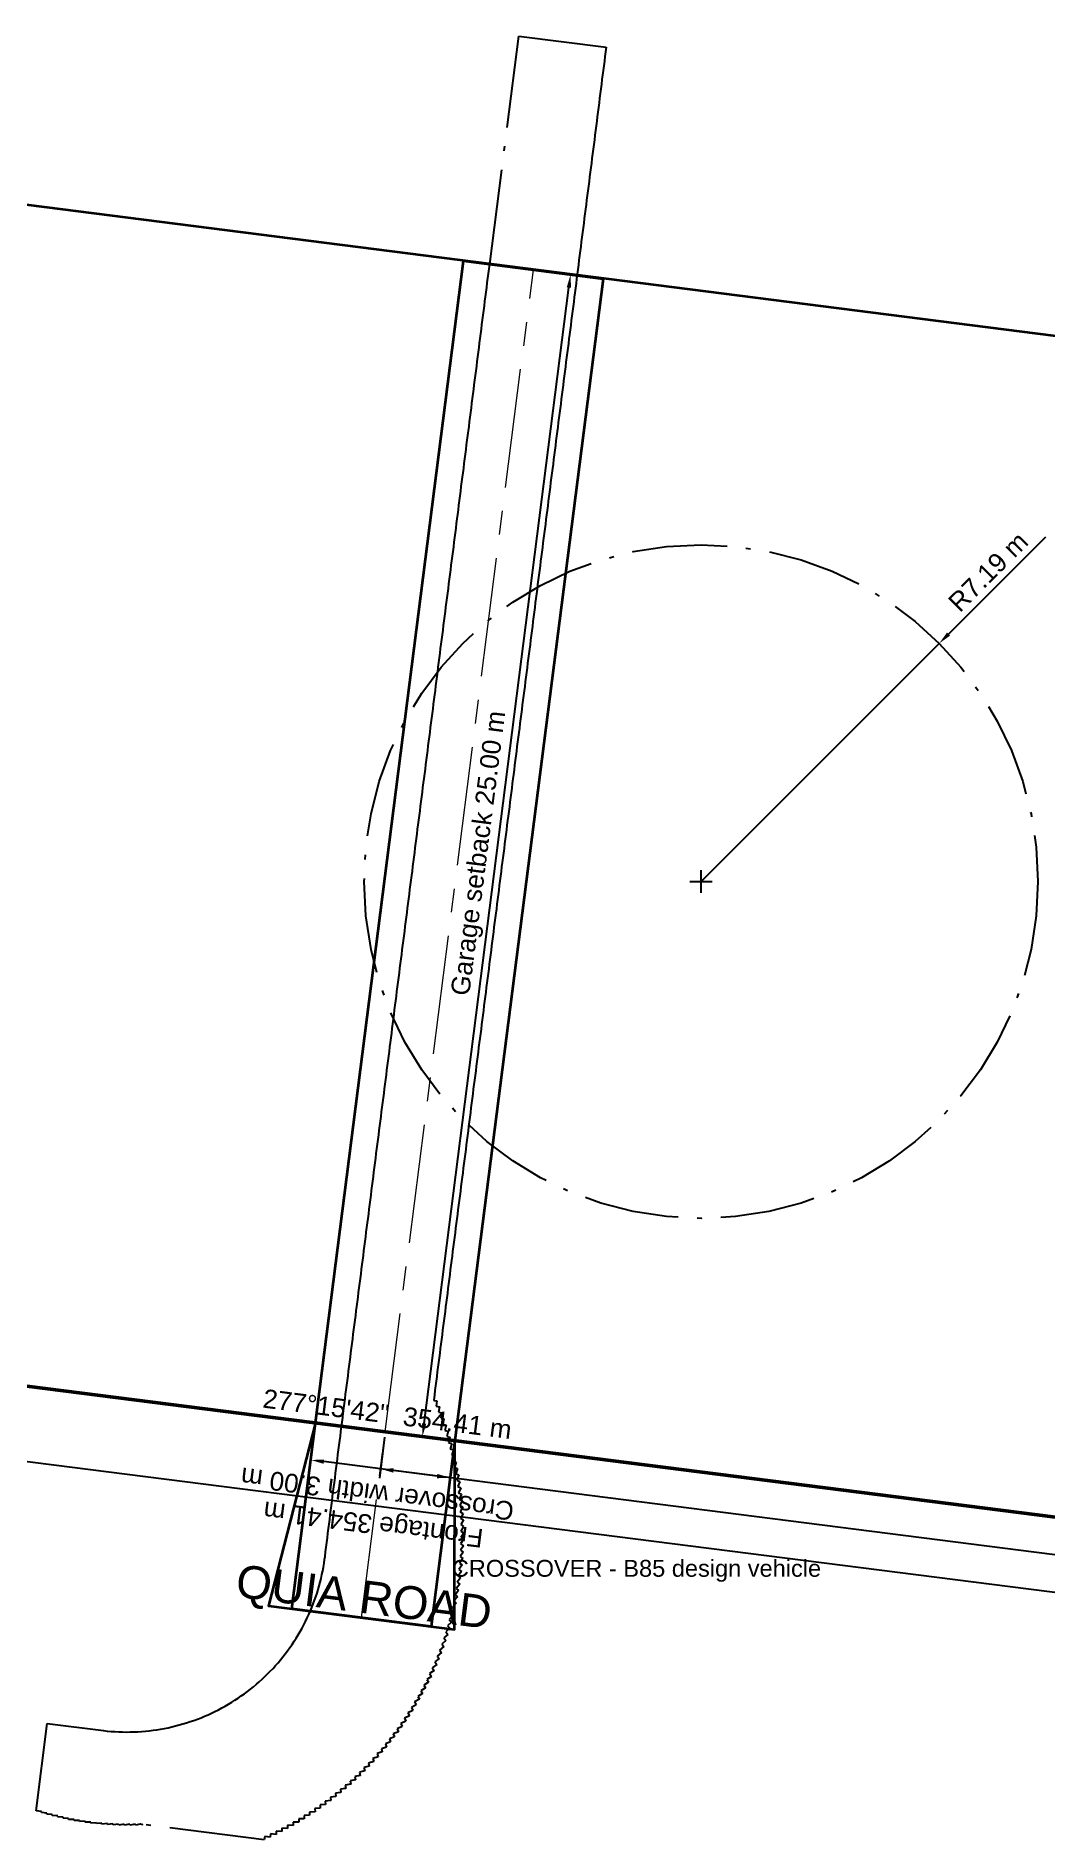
# Model space of a CAD drawing. Header units: metres. Extents: x 227626 to 228185, y 6571810 to 6573120.
# Drawn here: x 227842.04 to 227863.59, y 6571828.36 to 6571866.86 of the extents above; entities that cross this region are included whole.
import ezdxf
from ezdxf.enums import TextEntityAlignment as Align

# ---------------------------------------------------------------- set-up
doc = ezdxf.new("R2010")
doc.units = ezdxf.units.M
doc.header["$LTSCALE"] = 0.8
doc.linetypes.add('CENTER', pattern=[5.08, 3.175, -0.635, 0.635, -0.635])
doc.linetypes.add('DASHDOT', pattern=[3.556, 2.54, -0.508, 0, -0.508])
for name, color, linetype, lineweight in [('C-ANNO-BRNG', 7, 'CONTINUOUS', 18), ('C-ANNO-DIMS', 4, 'CONTINUOUS', 18), ('C-ANNO-NOTE', 7, 'CONTINUOUS', 18), ('C-ANNO-ROAD', 7, 'CONTINUOUS', 25), ('C-DRIV-CNTR', 6, 'CENTER', 18), ('C-DRIV-TURN', 30, 'DASHDOT', 25), ('C-DRIV-XOVR', 7, 'CONTINUOUS', 35), ('C-PROP-BDY', 3, 'CONTINUOUS', 50), ('C-ZONE-ENVL', 1, 'CONTINUOUS', 35)]:
    doc.layers.add(name, color=color, linetype=linetype, lineweight=lineweight)
doc.styles.add('JCE', font='arial.ttf')
doc.dimstyles.new('JCE', dxfattribs={"dimtxt": 0.4, "dimasz": 0.28, "dimexe": 0.2, "dimexo": 0.12, "dimgap": 0.14, "dimtad": 1, "dimzin": 0, "dimtxsty": 'JCE', "dimcen": 0, "dimclrd": 256, "dimclre": 256, "dimclrt": 256, "dimazin": 3, "dimtfac": 1, "dimtmove": 0, "dimatfit": 3, "dimlwd": -1, "dimlwe": -1})

msp = doc.modelspace()

# ---------------------------------------------------------------- texts
at = {"layer": 'C-ANNO-BRNG', "style": 'JCE'}
msp.add_text('277°15\'42"  354.41 m', height=0.4, rotation=-7.262, dxfattribs=at).set_placement((227849.533, 6571837.449), align=Align.MIDDLE_CENTER)
at = {"layer": 'C-ANNO-NOTE', "style": 'JCE'}
msp.add_text('CROSSOVER - B85 design vehicle', height=0.36, dxfattribs=at).set_placement((227854.849, 6571834.155), align=Align.MIDDLE_CENTER)
at = {"layer": 'C-ANNO-ROAD', "style": 'JCE'}
msp.add_text('QUIA ROAD', height=0.7, rotation=-7.262, dxfattribs=at).set_placement((227849.036, 6571833.55), align=Align.MIDDLE_CENTER)

# ---------------------------------------------------------------- dimensions: what is measured, and where the dimension line sits
at = {"layer": 'C-ANNO-DIMS'}
for base, p1, p2, angle, text in [((227850.282, 6571836.97), (227849.488, 6571837.071), (227852.648, 6571861.871), 82.7384, 'Garage setback 25.00 m'), ((228025.065, 6571813.086), (228025.267, 6571814.673), (227673.703, 6571859.47), 172.7384, 'Frontage 354.41 m'), ((227850.875, 6571836.088), (227850.976, 6571836.882), (227848, 6571837.261), 172.7384, 'Crossover width 3.00 m'), ((228025.166, 6571813.88), (228025.267, 6571814.673), (227849.488, 6571837.071), 172.7384, 'Offset from boundary corner 177.20 m')]:
    msp.add_linear_dim(base=base, p1=p1, p2=p2, angle=angle, text=text, dimstyle='JCE', dxfattribs=at).render()
msp.add_radius_dim(center=(227856.227, 6571848.814), mpoint=(227861.31, 6571853.897), text='R7.19 m', dimstyle='JCE', dxfattribs=at).render()

# ---------------------------------------------------------------- linework, layer by layer
at = {"layer": 'C-DRIV-CNTR'}
msp.add_lwpolyline([(227848.983, 6571833.103), (227849.488, 6571837.071), (227852.648, 6571861.871)], dxfattribs=at)
at = {"layer": 'C-DRIV-TURN'}
for p, q in [((227856.227, 6571848.574), (227856.227, 6571849.054)), ((227855.987, 6571848.814), (227856.467, 6571848.814))]:
    msp.add_line(p, q, dxfattribs=at)
msp.add_lwpolyline([(227843.881, 6571830.662), (227843.963, 6571830.661), (227844.045, 6571830.662), (227844.126, 6571830.664), (227844.208, 6571830.668), (227844.289, 6571830.673), (227844.37, 6571830.68), (227844.452, 6571830.688), (227844.533, 6571830.698), (227844.613, 6571830.71), (227844.694, 6571830.723), (227844.774, 6571830.737), (227844.854, 6571830.753), (227844.934, 6571830.771), (227845.013, 6571830.79), (227845.092, 6571830.811), (227845.171, 6571830.833), (227845.249, 6571830.857), (227845.326, 6571830.882), (227845.404, 6571830.909), (227845.48, 6571830.937), (227845.556, 6571830.966), (227845.632, 6571830.998), (227845.706, 6571831.03), (227845.781, 6571831.064), (227845.854, 6571831.099), (227845.927, 6571831.136), (227845.999, 6571831.174), (227846.071, 6571831.214), (227846.141, 6571831.255), (227846.211, 6571831.297), (227846.28, 6571831.34), (227846.348, 6571831.385), (227846.416, 6571831.431), (227846.482, 6571831.479), (227846.548, 6571831.527), (227846.612, 6571831.577), (227846.676, 6571831.629), (227846.738, 6571831.681), (227846.8, 6571831.735), (227846.86, 6571831.789), (227846.92, 6571831.845), (227846.978, 6571831.902), (227847.035, 6571831.96), (227847.092, 6571832.02), (227847.147, 6571832.08), (227847.2, 6571832.141), (227847.253, 6571832.204), (227847.305, 6571832.267), (227847.355, 6571832.331), (227847.404, 6571832.396), (227847.451, 6571832.463), (227847.498, 6571832.53), (227847.543, 6571832.598), (227847.587, 6571832.666), (227847.63, 6571832.736), (227847.671, 6571832.807), (227847.711, 6571832.878), (227847.749, 6571832.95), (227847.786, 6571833.023), (227847.822, 6571833.096), (227847.856, 6571833.17), (227847.889, 6571833.245), (227847.92, 6571833.32), (227847.95, 6571833.396), (227847.979, 6571833.472), (227848.006, 6571833.549), (227848.031, 6571833.627), (227848.055, 6571833.705), (227848.078, 6571833.783), (227848.099, 6571833.862), (227848.118, 6571833.941), (227848.136, 6571834.021), (227848.153, 6571834.101), (227848.168, 6571834.181), (227848.181, 6571834.262), (227848.193, 6571834.342), (227848.202, 6571834.409), (227848.202, 6571834.409), (227848.214, 6571834.507), (227848.214, 6571834.507), (227848.227, 6571834.606), (227848.227, 6571834.606), (227848.239, 6571834.705), (227848.239, 6571834.705), (227848.252, 6571834.804), (227848.252, 6571834.804), (227848.265, 6571834.903), (227848.265, 6571834.903), (227848.277, 6571835.002), (227848.277, 6571835.002), (227848.29, 6571835.101), (227848.29, 6571835.101), (227848.302, 6571835.199), (227848.302, 6571835.199), (227848.315, 6571835.298), (227848.315, 6571835.298), (227848.327, 6571835.397), (227848.327, 6571835.397), (227848.34, 6571835.496), (227848.34, 6571835.496), (227848.353, 6571835.595), (227848.353, 6571835.595), (227848.365, 6571835.694), (227848.365, 6571835.694), (227848.378, 6571835.793), (227848.378, 6571835.793), (227848.39, 6571835.891), (227848.39, 6571835.891), (227848.403, 6571835.99), (227848.403, 6571835.99), (227848.416, 6571836.089), (227848.416, 6571836.089), (227848.428, 6571836.188), (227848.428, 6571836.188), (227848.441, 6571836.287), (227848.441, 6571836.287), (227848.453, 6571836.386), (227848.453, 6571836.386), (227848.466, 6571836.485), (227848.466, 6571836.485), (227848.479, 6571836.583), (227848.479, 6571836.583), (227848.491, 6571836.682), (227848.491, 6571836.682), (227848.504, 6571836.781), (227848.504, 6571836.781), (227848.516, 6571836.88), (227848.516, 6571836.88), (227848.529, 6571836.979), (227848.529, 6571836.979), (227848.542, 6571837.078), (227848.542, 6571837.078), (227848.554, 6571837.177), (227848.554, 6571837.177), (227848.567, 6571837.275), (227848.567, 6571837.275), (227848.579, 6571837.374), (227848.579, 6571837.374), (227848.592, 6571837.473), (227848.592, 6571837.473), (227848.605, 6571837.572), (227848.605, 6571837.572), (227848.617, 6571837.671), (227848.617, 6571837.671), (227848.63, 6571837.77), (227848.63, 6571837.77), (227848.642, 6571837.869), (227848.642, 6571837.869), (227848.655, 6571837.967), (227848.655, 6571837.967), (227848.668, 6571838.066), (227848.668, 6571838.066), (227848.68, 6571838.165), (227848.68, 6571838.165), (227848.693, 6571838.264), (227848.693, 6571838.264), (227848.705, 6571838.363), (227848.705, 6571838.363), (227848.718, 6571838.462), (227848.718, 6571838.462), (227848.731, 6571838.561), (227848.731, 6571838.561), (227848.743, 6571838.659), (227848.743, 6571838.659), (227848.756, 6571838.758), (227848.756, 6571838.758), (227848.768, 6571838.857), (227848.768, 6571838.857), (227848.781, 6571838.956), (227848.781, 6571838.956), (227848.794, 6571839.055), (227848.794, 6571839.055), (227848.806, 6571839.154), (227848.806, 6571839.154), (227848.819, 6571839.253), (227848.819, 6571839.253), (227848.831, 6571839.351), (227848.831, 6571839.351), (227848.844, 6571839.45), (227848.844, 6571839.45), (227848.857, 6571839.549), (227848.857, 6571839.549), (227848.869, 6571839.648), (227848.869, 6571839.648), (227848.882, 6571839.747), (227848.882, 6571839.747), (227848.894, 6571839.846), (227848.894, 6571839.846), (227848.907, 6571839.945), (227848.907, 6571839.945), (227848.92, 6571840.043), (227848.92, 6571840.043), (227848.932, 6571840.142), (227848.932, 6571840.142), (227848.945, 6571840.241), (227848.945, 6571840.241), (227848.957, 6571840.34), (227848.957, 6571840.34), (227848.97, 6571840.439), (227848.97, 6571840.439), (227848.983, 6571840.538), (227848.983, 6571840.538), (227848.995, 6571840.637), (227848.995, 6571840.637), (227849.008, 6571840.735), (227849.008, 6571840.735), (227849.02, 6571840.834), (227849.02, 6571840.834), (227849.033, 6571840.933), (227849.033, 6571840.933), (227849.045, 6571841.032), (227849.045, 6571841.032), (227849.058, 6571841.131), (227849.058, 6571841.131), (227849.071, 6571841.23), (227849.071, 6571841.23), (227849.083, 6571841.329), (227849.083, 6571841.329), (227849.096, 6571841.427), (227849.096, 6571841.427), (227849.108, 6571841.526), (227849.108, 6571841.526), (227849.121, 6571841.625), (227849.121, 6571841.625), (227849.134, 6571841.724), (227849.134, 6571841.724), (227849.146, 6571841.823), (227849.146, 6571841.823), (227849.159, 6571841.922), (227849.159, 6571841.922), (227849.171, 6571842.021), (227849.171, 6571842.021), (227849.184, 6571842.119), (227849.184, 6571842.119), (227849.197, 6571842.218), (227849.197, 6571842.218), (227849.209, 6571842.317), (227849.209, 6571842.317), (227849.222, 6571842.416), (227849.222, 6571842.416), (227849.234, 6571842.515), (227849.234, 6571842.515), (227849.247, 6571842.614), (227849.247, 6571842.614), (227849.26, 6571842.713), (227849.26, 6571842.713), (227849.272, 6571842.811), (227849.272, 6571842.811), (227849.285, 6571842.91), (227849.285, 6571842.91), (227849.297, 6571843.009), (227849.297, 6571843.009), (227849.31, 6571843.108), (227849.31, 6571843.108), (227849.323, 6571843.207), (227849.323, 6571843.207), (227849.335, 6571843.306), (227849.335, 6571843.306), (227849.348, 6571843.405), (227849.348, 6571843.405), (227849.36, 6571843.503), (227849.36, 6571843.503), (227849.373, 6571843.602), (227849.373, 6571843.602), (227849.386, 6571843.701), (227849.386, 6571843.701), (227849.398, 6571843.8), (227849.398, 6571843.8), (227849.411, 6571843.899), (227849.411, 6571843.899), (227849.423, 6571843.998), (227849.423, 6571843.998), (227849.436, 6571844.097), (227849.436, 6571844.097), (227849.449, 6571844.195), (227849.449, 6571844.195), (227849.461, 6571844.294), (227849.461, 6571844.294), (227849.474, 6571844.393), (227849.474, 6571844.393), (227849.486, 6571844.492), (227849.486, 6571844.492), (227849.499, 6571844.591), (227849.499, 6571844.591), (227849.512, 6571844.69), (227849.512, 6571844.69), (227849.524, 6571844.789), (227849.524, 6571844.789), (227849.537, 6571844.887), (227849.537, 6571844.887), (227849.549, 6571844.986), (227849.549, 6571844.986), (227849.562, 6571845.085), (227849.562, 6571845.085), (227849.575, 6571845.184), (227849.575, 6571845.184), (227849.587, 6571845.283), (227849.587, 6571845.283), (227849.6, 6571845.382), (227849.6, 6571845.382), (227849.612, 6571845.481), (227849.612, 6571845.481), (227849.625, 6571845.579), (227849.625, 6571845.579), (227849.638, 6571845.678), (227849.638, 6571845.678), (227849.65, 6571845.777), (227849.65, 6571845.777), (227849.663, 6571845.876), (227849.663, 6571845.876), (227849.675, 6571845.975), (227849.675, 6571845.975), (227849.688, 6571846.074), (227849.688, 6571846.074), (227849.701, 6571846.173), (227849.701, 6571846.173), (227849.713, 6571846.271), (227849.713, 6571846.271), (227849.726, 6571846.37), (227849.726, 6571846.37), (227849.738, 6571846.469), (227849.738, 6571846.469), (227849.751, 6571846.568), (227849.751, 6571846.568), (227849.764, 6571846.667), (227849.764, 6571846.667), (227849.776, 6571846.766), (227849.776, 6571846.766), (227849.789, 6571846.865), (227849.789, 6571846.865), (227849.801, 6571846.963), (227849.801, 6571846.963), (227849.814, 6571847.062), (227849.814, 6571847.062), (227849.826, 6571847.161), (227849.826, 6571847.161), (227849.839, 6571847.26), (227849.839, 6571847.26), (227849.852, 6571847.359), (227849.852, 6571847.359), (227849.864, 6571847.458), (227849.864, 6571847.458), (227849.877, 6571847.557), (227849.877, 6571847.557), (227849.889, 6571847.655), (227849.889, 6571847.655), (227849.902, 6571847.754), (227849.902, 6571847.754), (227849.915, 6571847.853), (227849.915, 6571847.853), (227849.927, 6571847.952), (227849.927, 6571847.952), (227849.94, 6571848.051), (227849.94, 6571848.051), (227849.952, 6571848.15), (227849.952, 6571848.15), (227849.965, 6571848.249), (227849.965, 6571848.249), (227849.978, 6571848.347), (227849.978, 6571848.347), (227849.99, 6571848.446), (227849.99, 6571848.446), (227850.003, 6571848.545), (227850.003, 6571848.545), (227850.015, 6571848.644), (227850.015, 6571848.644), (227850.028, 6571848.743), (227850.028, 6571848.743), (227850.041, 6571848.842), (227850.041, 6571848.842), (227850.053, 6571848.941), (227850.053, 6571848.941), (227850.066, 6571849.039), (227850.066, 6571849.039), (227850.078, 6571849.138), (227850.078, 6571849.138), (227850.091, 6571849.237), (227850.091, 6571849.237), (227850.104, 6571849.336), (227850.104, 6571849.336), (227850.116, 6571849.435), (227850.116, 6571849.435), (227850.129, 6571849.534), (227850.129, 6571849.534), (227850.141, 6571849.633), (227850.141, 6571849.633), (227850.154, 6571849.731), (227850.154, 6571849.731), (227850.167, 6571849.83), (227850.167, 6571849.83), (227850.179, 6571849.929), (227850.179, 6571849.929), (227850.192, 6571850.028), (227850.192, 6571850.028), (227850.204, 6571850.127), (227850.204, 6571850.127), (227850.217, 6571850.226), (227850.217, 6571850.226), (227850.23, 6571850.325), (227850.23, 6571850.325), (227850.242, 6571850.423), (227850.242, 6571850.423), (227850.255, 6571850.522), (227850.255, 6571850.522), (227850.267, 6571850.621), (227850.267, 6571850.621), (227850.28, 6571850.72), (227850.28, 6571850.72), (227850.293, 6571850.819), (227850.293, 6571850.819), (227850.305, 6571850.918), (227850.305, 6571850.918), (227850.318, 6571851.017), (227850.318, 6571851.017), (227850.33, 6571851.115), (227850.33, 6571851.115), (227850.343, 6571851.214), (227850.343, 6571851.214), (227850.356, 6571851.313), (227850.356, 6571851.313), (227850.368, 6571851.412), (227850.368, 6571851.412), (227850.381, 6571851.511), (227850.381, 6571851.511), (227850.393, 6571851.61), (227850.393, 6571851.61), (227850.406, 6571851.709), (227850.406, 6571851.709), (227850.419, 6571851.807), (227850.419, 6571851.807), (227850.431, 6571851.906), (227850.431, 6571851.906), (227850.444, 6571852.005), (227850.444, 6571852.005), (227850.456, 6571852.104), (227850.456, 6571852.104), (227850.469, 6571852.203), (227850.469, 6571852.203), (227850.482, 6571852.302), (227850.482, 6571852.302), (227850.494, 6571852.401), (227850.494, 6571852.401), (227850.507, 6571852.499), (227850.507, 6571852.499), (227850.519, 6571852.598), (227850.519, 6571852.598), (227850.532, 6571852.697), (227850.532, 6571852.697), (227850.544, 6571852.796), (227850.544, 6571852.796), (227850.557, 6571852.895), (227850.557, 6571852.895), (227850.57, 6571852.994), (227850.57, 6571852.994), (227850.582, 6571853.093), (227850.582, 6571853.093), (227850.595, 6571853.191), (227850.595, 6571853.191), (227850.607, 6571853.29), (227850.607, 6571853.29), (227850.62, 6571853.389), (227850.62, 6571853.389), (227850.633, 6571853.488), (227850.633, 6571853.488), (227850.645, 6571853.587), (227850.645, 6571853.587), (227850.658, 6571853.686), (227850.658, 6571853.686), (227850.67, 6571853.785), (227850.67, 6571853.785), (227850.683, 6571853.883), (227850.683, 6571853.883), (227850.696, 6571853.982), (227850.696, 6571853.982), (227850.708, 6571854.081), (227850.708, 6571854.081), (227850.721, 6571854.18), (227850.721, 6571854.18), (227850.733, 6571854.279), (227850.733, 6571854.279), (227850.746, 6571854.378), (227850.746, 6571854.378), (227850.759, 6571854.477), (227850.759, 6571854.477), (227850.771, 6571854.575), (227850.771, 6571854.575), (227850.784, 6571854.674), (227850.784, 6571854.674), (227850.796, 6571854.773), (227850.796, 6571854.773), (227850.809, 6571854.872), (227850.809, 6571854.872), (227850.822, 6571854.971), (227850.822, 6571854.971), (227850.834, 6571855.07), (227850.834, 6571855.07), (227850.847, 6571855.169), (227850.847, 6571855.169), (227850.859, 6571855.267), (227850.859, 6571855.267), (227850.872, 6571855.366), (227850.872, 6571855.366), (227850.885, 6571855.465), (227850.885, 6571855.465), (227850.897, 6571855.564), (227850.897, 6571855.564), (227850.91, 6571855.663), (227850.91, 6571855.663), (227850.922, 6571855.762), (227850.922, 6571855.762), (227850.935, 6571855.861), (227850.935, 6571855.861), (227850.948, 6571855.959), (227850.948, 6571855.959), (227850.96, 6571856.058), (227850.96, 6571856.058), (227850.973, 6571856.157), (227850.973, 6571856.157), (227850.985, 6571856.256), (227850.985, 6571856.256), (227850.998, 6571856.355), (227850.998, 6571856.355), (227851.011, 6571856.454), (227851.011, 6571856.454), (227851.023, 6571856.553), (227851.023, 6571856.553), (227851.036, 6571856.651), (227851.036, 6571856.651), (227851.048, 6571856.75), (227851.048, 6571856.75), (227851.061, 6571856.849), (227851.061, 6571856.849), (227851.074, 6571856.948), (227851.074, 6571856.948), (227851.086, 6571857.047), (227851.086, 6571857.047), (227851.099, 6571857.146), (227851.099, 6571857.146), (227851.111, 6571857.245), (227851.111, 6571857.245), (227851.124, 6571857.343), (227851.124, 6571857.343), (227851.137, 6571857.442), (227851.137, 6571857.442), (227851.149, 6571857.541), (227851.149, 6571857.541), (227851.162, 6571857.64), (227851.162, 6571857.64), (227851.174, 6571857.739), (227851.174, 6571857.739), (227851.187, 6571857.838), (227851.187, 6571857.838), (227851.2, 6571857.937), (227851.2, 6571857.937), (227851.212, 6571858.035), (227851.212, 6571858.035), (227851.225, 6571858.134), (227851.225, 6571858.134), (227851.237, 6571858.233), (227851.237, 6571858.233), (227851.25, 6571858.332), (227851.25, 6571858.332), (227851.262, 6571858.431), (227851.262, 6571858.431), (227851.275, 6571858.53), (227851.275, 6571858.53), (227851.288, 6571858.629), (227851.288, 6571858.629), (227851.3, 6571858.727), (227851.3, 6571858.727), (227851.313, 6571858.826), (227851.313, 6571858.826), (227851.325, 6571858.925), (227851.325, 6571858.925), (227851.338, 6571859.024), (227851.338, 6571859.024), (227851.351, 6571859.123), (227851.351, 6571859.123), (227851.363, 6571859.222), (227851.363, 6571859.222), (227851.376, 6571859.321), (227851.376, 6571859.321), (227851.388, 6571859.419), (227851.388, 6571859.419), (227851.401, 6571859.518), (227851.401, 6571859.518), (227851.414, 6571859.617), (227851.414, 6571859.617), (227851.426, 6571859.716), (227851.426, 6571859.716), (227851.439, 6571859.815), (227851.439, 6571859.815), (227851.451, 6571859.914), (227851.451, 6571859.914), (227851.464, 6571860.013), (227851.464, 6571860.013), (227851.477, 6571860.111), (227851.477, 6571860.111), (227851.489, 6571860.21), (227851.489, 6571860.21), (227851.502, 6571860.309), (227851.502, 6571860.309), (227851.514, 6571860.408), (227851.514, 6571860.408), (227851.527, 6571860.507), (227851.527, 6571860.507), (227851.54, 6571860.606), (227851.54, 6571860.606), (227851.552, 6571860.705), (227851.552, 6571860.705), (227851.565, 6571860.803), (227851.565, 6571860.803), (227851.577, 6571860.902), (227851.577, 6571860.902), (227851.59, 6571861.001), (227851.59, 6571861.001), (227851.603, 6571861.1), (227851.603, 6571861.1), (227851.615, 6571861.199), (227851.615, 6571861.199), (227851.628, 6571861.298), (227851.628, 6571861.298), (227851.64, 6571861.397), (227851.64, 6571861.397), (227851.653, 6571861.495), (227851.653, 6571861.495), (227851.666, 6571861.594), (227851.666, 6571861.594), (227851.678, 6571861.693), (227851.678, 6571861.693), (227851.691, 6571861.792), (227851.691, 6571861.792), (227851.703, 6571861.891), (227851.703, 6571861.891), (227851.716, 6571861.99), (227851.716, 6571861.99), (227852.337, 6571866.86), (227854.202, 6571866.623), (227854.189, 6571866.524), (227854.189, 6571866.524), (227854.176, 6571866.425), (227854.176, 6571866.425), (227854.164, 6571866.326), (227854.164, 6571866.326), (227854.151, 6571866.227), (227854.151, 6571866.227), (227854.139, 6571866.128), (227854.139, 6571866.128), (227854.126, 6571866.029), (227854.126, 6571866.029), (227854.113, 6571865.931), (227854.113, 6571865.931), (227854.101, 6571865.832), (227854.101, 6571865.832), (227854.088, 6571865.733), (227854.088, 6571865.733), (227854.076, 6571865.634), (227854.076, 6571865.634), (227854.063, 6571865.535), (227854.063, 6571865.535), (227854.05, 6571865.436), (227854.05, 6571865.436), (227854.038, 6571865.337), (227854.038, 6571865.337), (227854.025, 6571865.239), (227854.025, 6571865.239), (227854.013, 6571865.14), (227854.013, 6571865.14), (227854, 6571865.041), (227854, 6571865.041), (227853.987, 6571864.942), (227853.987, 6571864.942), (227853.975, 6571864.843), (227853.975, 6571864.843), (227853.962, 6571864.744), (227853.962, 6571864.744), (227853.95, 6571864.645), (227853.95, 6571864.645), (227853.937, 6571864.547), (227853.937, 6571864.547), (227853.924, 6571864.448), (227853.924, 6571864.448), (227853.912, 6571864.349), (227853.912, 6571864.349), (227853.899, 6571864.25), (227853.899, 6571864.25), (227853.887, 6571864.151), (227853.887, 6571864.151), (227853.874, 6571864.052), (227853.874, 6571864.052), (227853.861, 6571863.953), (227853.861, 6571863.953), (227853.849, 6571863.855), (227853.849, 6571863.855), (227853.836, 6571863.756), (227853.836, 6571863.756), (227853.824, 6571863.657), (227853.824, 6571863.657), (227853.811, 6571863.558), (227853.811, 6571863.558), (227853.798, 6571863.459), (227853.798, 6571863.459), (227853.786, 6571863.36), (227853.786, 6571863.36), (227853.773, 6571863.261), (227853.773, 6571863.261), (227853.761, 6571863.163), (227853.761, 6571863.163), (227853.748, 6571863.064), (227853.748, 6571863.064), (227853.735, 6571862.965), (227853.735, 6571862.965), (227853.723, 6571862.866), (227853.723, 6571862.866), (227853.71, 6571862.767), (227853.71, 6571862.767), (227853.698, 6571862.668), (227853.698, 6571862.668), (227853.685, 6571862.569), (227853.685, 6571862.569), (227853.672, 6571862.471), (227853.672, 6571862.471), (227853.66, 6571862.372), (227853.66, 6571862.372), (227853.647, 6571862.273), (227853.647, 6571862.273), (227853.635, 6571862.174), (227853.635, 6571862.174), (227853.622, 6571862.075), (227853.622, 6571862.075), (227853.609, 6571861.976), (227853.609, 6571861.976), (227853.597, 6571861.877), (227853.597, 6571861.877), (227853.584, 6571861.779), (227853.584, 6571861.779), (227853.572, 6571861.68), (227853.572, 6571861.68), (227853.559, 6571861.581), (227853.559, 6571861.581), (227853.546, 6571861.482), (227853.546, 6571861.482), (227853.534, 6571861.383), (227853.534, 6571861.383), (227853.521, 6571861.284), (227853.521, 6571861.284), (227853.509, 6571861.185), (227853.509, 6571861.185), (227853.496, 6571861.087), (227853.496, 6571861.087), (227853.484, 6571860.988), (227853.484, 6571860.988), (227853.471, 6571860.889), (227853.471, 6571860.889), (227853.458, 6571860.79), (227853.458, 6571860.79), (227853.446, 6571860.691), (227853.446, 6571860.691), (227853.433, 6571860.592), (227853.433, 6571860.592), (227853.421, 6571860.493), (227853.421, 6571860.493), (227853.408, 6571860.395), (227853.408, 6571860.395), (227853.395, 6571860.296), (227853.395, 6571860.296), (227853.383, 6571860.197), (227853.383, 6571860.197), (227853.37, 6571860.098), (227853.37, 6571860.098), (227853.358, 6571859.999), (227853.358, 6571859.999), (227853.345, 6571859.9), (227853.345, 6571859.9), (227853.332, 6571859.801), (227853.332, 6571859.801), (227853.32, 6571859.703), (227853.32, 6571859.703), (227853.307, 6571859.604), (227853.307, 6571859.604), (227853.295, 6571859.505), (227853.295, 6571859.505), (227853.282, 6571859.406), (227853.282, 6571859.406), (227853.269, 6571859.307), (227853.269, 6571859.307), (227853.257, 6571859.208), (227853.257, 6571859.208), (227853.244, 6571859.11), (227853.244, 6571859.11), (227853.232, 6571859.011), (227853.232, 6571859.011), (227853.219, 6571858.912), (227853.219, 6571858.912), (227853.206, 6571858.813), (227853.206, 6571858.813), (227853.194, 6571858.714), (227853.194, 6571858.714), (227853.181, 6571858.615), (227853.181, 6571858.615), (227853.169, 6571858.516), (227853.169, 6571858.516), (227853.156, 6571858.418), (227853.156, 6571858.418), (227853.143, 6571858.319), (227853.143, 6571858.319), (227853.131, 6571858.22), (227853.131, 6571858.22), (227853.118, 6571858.121), (227853.118, 6571858.121), (227853.106, 6571858.022), (227853.106, 6571858.022), (227853.093, 6571857.923), (227853.093, 6571857.923), (227853.08, 6571857.824), (227853.08, 6571857.824), (227853.068, 6571857.726), (227853.068, 6571857.726), (227853.055, 6571857.627), (227853.055, 6571857.627), (227853.043, 6571857.528), (227853.043, 6571857.528), (227853.03, 6571857.429), (227853.03, 6571857.429), (227853.017, 6571857.33), (227853.017, 6571857.33), (227853.005, 6571857.231), (227853.005, 6571857.231), (227852.992, 6571857.132), (227852.992, 6571857.132), (227852.98, 6571857.034), (227852.98, 6571857.034), (227852.967, 6571856.935), (227852.967, 6571856.935), (227852.954, 6571856.836), (227852.954, 6571856.836), (227852.942, 6571856.737), (227852.942, 6571856.737), (227852.929, 6571856.638), (227852.929, 6571856.638), (227852.917, 6571856.539), (227852.917, 6571856.539), (227852.904, 6571856.44), (227852.904, 6571856.44), (227852.891, 6571856.342), (227852.891, 6571856.342), (227852.879, 6571856.243), (227852.879, 6571856.243), (227852.866, 6571856.144), (227852.866, 6571856.144), (227852.854, 6571856.045), (227852.854, 6571856.045), (227852.841, 6571855.946), (227852.841, 6571855.946), (227852.828, 6571855.847), (227852.828, 6571855.847), (227852.816, 6571855.748), (227852.816, 6571855.748), (227852.803, 6571855.65), (227852.803, 6571855.65), (227852.791, 6571855.551), (227852.791, 6571855.551), (227852.778, 6571855.452), (227852.778, 6571855.452), (227852.766, 6571855.353), (227852.766, 6571855.353), (227852.753, 6571855.254), (227852.753, 6571855.254), (227852.74, 6571855.155), (227852.74, 6571855.155), (227852.728, 6571855.056), (227852.728, 6571855.056), (227852.715, 6571854.958), (227852.715, 6571854.958), (227852.703, 6571854.859), (227852.703, 6571854.859), (227852.69, 6571854.76), (227852.69, 6571854.76), (227852.677, 6571854.661), (227852.677, 6571854.661), (227852.665, 6571854.562), (227852.665, 6571854.562), (227852.652, 6571854.463), (227852.652, 6571854.463), (227852.64, 6571854.364), (227852.64, 6571854.364), (227852.627, 6571854.266), (227852.627, 6571854.266), (227852.614, 6571854.167), (227852.614, 6571854.167), (227852.602, 6571854.068), (227852.602, 6571854.068), (227852.589, 6571853.969), (227852.589, 6571853.969), (227852.577, 6571853.87), (227852.577, 6571853.87), (227852.564, 6571853.771), (227852.564, 6571853.771), (227852.551, 6571853.672), (227852.551, 6571853.672), (227852.539, 6571853.574), (227852.539, 6571853.574), (227852.526, 6571853.475), (227852.526, 6571853.475), (227852.514, 6571853.376), (227852.514, 6571853.376), (227852.501, 6571853.277), (227852.501, 6571853.277), (227852.488, 6571853.178), (227852.488, 6571853.178), (227852.476, 6571853.079), (227852.476, 6571853.079), (227852.463, 6571852.98), (227852.463, 6571852.98), (227852.451, 6571852.882), (227852.451, 6571852.882), (227852.438, 6571852.783), (227852.438, 6571852.783), (227852.425, 6571852.684), (227852.425, 6571852.684), (227852.413, 6571852.585), (227852.413, 6571852.585), (227852.4, 6571852.486), (227852.4, 6571852.486), (227852.388, 6571852.387), (227852.388, 6571852.387), (227852.375, 6571852.288), (227852.375, 6571852.288), (227852.362, 6571852.19), (227852.362, 6571852.19), (227852.35, 6571852.091), (227852.35, 6571852.091), (227852.337, 6571851.992), (227852.337, 6571851.992), (227852.325, 6571851.893), (227852.325, 6571851.893), (227852.312, 6571851.794), (227852.312, 6571851.794), (227852.299, 6571851.695), (227852.299, 6571851.695), (227852.287, 6571851.596), (227852.287, 6571851.596), (227852.274, 6571851.498), (227852.274, 6571851.498), (227852.262, 6571851.399), (227852.262, 6571851.399), (227852.249, 6571851.3), (227852.249, 6571851.3), (227852.236, 6571851.201), (227852.236, 6571851.201), (227852.224, 6571851.102), (227852.224, 6571851.102), (227852.211, 6571851.003), (227852.211, 6571851.003), (227852.199, 6571850.904), (227852.199, 6571850.904), (227852.186, 6571850.806), (227852.186, 6571850.806), (227852.173, 6571850.707), (227852.173, 6571850.707), (227852.161, 6571850.608), (227852.161, 6571850.608), (227852.148, 6571850.509), (227852.148, 6571850.509), (227852.136, 6571850.41), (227852.136, 6571850.41), (227852.123, 6571850.311), (227852.123, 6571850.311), (227852.11, 6571850.212), (227852.11, 6571850.212), (227852.098, 6571850.114), (227852.098, 6571850.114), (227852.085, 6571850.015), (227852.085, 6571850.015), (227852.073, 6571849.916), (227852.073, 6571849.916), (227852.06, 6571849.817), (227852.06, 6571849.817), (227852.048, 6571849.718), (227852.048, 6571849.718), (227852.035, 6571849.619), (227852.035, 6571849.619), (227852.022, 6571849.52), (227852.022, 6571849.52), (227852.01, 6571849.422), (227852.01, 6571849.422), (227851.997, 6571849.323), (227851.997, 6571849.323), (227851.985, 6571849.224), (227851.985, 6571849.224), (227851.972, 6571849.125), (227851.972, 6571849.125), (227851.959, 6571849.026), (227851.959, 6571849.026), (227851.947, 6571848.927), (227851.947, 6571848.927), (227851.934, 6571848.828), (227851.934, 6571848.828), (227851.922, 6571848.73), (227851.922, 6571848.73), (227851.909, 6571848.631), (227851.909, 6571848.631), (227851.896, 6571848.532), (227851.896, 6571848.532), (227851.884, 6571848.433), (227851.884, 6571848.433), (227851.871, 6571848.334), (227851.871, 6571848.334), (227851.859, 6571848.235), (227851.859, 6571848.235), (227851.846, 6571848.136), (227851.846, 6571848.136), (227851.833, 6571848.038), (227851.833, 6571848.038), (227851.821, 6571847.939), (227851.821, 6571847.939), (227851.808, 6571847.84), (227851.808, 6571847.84), (227851.796, 6571847.741), (227851.796, 6571847.741), (227851.783, 6571847.642), (227851.783, 6571847.642), (227851.77, 6571847.543), (227851.77, 6571847.543), (227851.758, 6571847.444), (227851.758, 6571847.444), (227851.745, 6571847.346), (227851.745, 6571847.346), (227851.733, 6571847.247), (227851.733, 6571847.247), (227851.72, 6571847.148), (227851.72, 6571847.148), (227851.707, 6571847.049), (227851.707, 6571847.049), (227851.695, 6571846.95), (227851.695, 6571846.95), (227851.682, 6571846.851), (227851.682, 6571846.851), (227851.67, 6571846.752), (227851.67, 6571846.752), (227851.657, 6571846.654), (227851.657, 6571846.654), (227851.644, 6571846.555), (227851.644, 6571846.555), (227851.632, 6571846.456), (227851.632, 6571846.456), (227851.619, 6571846.357), (227851.619, 6571846.357), (227851.607, 6571846.258), (227851.607, 6571846.258), (227851.594, 6571846.159), (227851.594, 6571846.159), (227851.581, 6571846.06), (227851.581, 6571846.06), (227851.569, 6571845.962), (227851.569, 6571845.962), (227851.556, 6571845.863), (227851.556, 6571845.863), (227851.544, 6571845.764), (227851.544, 6571845.764), (227851.531, 6571845.665), (227851.531, 6571845.665), (227851.518, 6571845.566), (227851.518, 6571845.566), (227851.506, 6571845.467), (227851.506, 6571845.467), (227851.493, 6571845.368), (227851.493, 6571845.368), (227851.481, 6571845.27), (227851.481, 6571845.27), (227851.468, 6571845.171), (227851.468, 6571845.171), (227851.455, 6571845.072), (227851.455, 6571845.072), (227851.443, 6571844.973), (227851.443, 6571844.973), (227851.43, 6571844.874), (227851.43, 6571844.874), (227851.418, 6571844.775), (227851.418, 6571844.775), (227851.405, 6571844.676), (227851.405, 6571844.676), (227851.392, 6571844.578), (227851.392, 6571844.578), (227851.38, 6571844.479), (227851.38, 6571844.479), (227851.367, 6571844.38), (227851.367, 6571844.38), (227851.355, 6571844.281), (227851.355, 6571844.281), (227851.342, 6571844.182), (227851.342, 6571844.182), (227851.329, 6571844.083), (227851.329, 6571844.083), (227851.317, 6571843.984), (227851.317, 6571843.984), (227851.304, 6571843.886), (227851.304, 6571843.886), (227851.292, 6571843.787), (227851.292, 6571843.787), (227851.279, 6571843.688), (227851.279, 6571843.688), (227851.267, 6571843.589), (227851.267, 6571843.589), (227851.254, 6571843.49), (227851.254, 6571843.49), (227851.241, 6571843.391), (227851.241, 6571843.391), (227851.229, 6571843.292), (227851.229, 6571843.292), (227851.216, 6571843.194), (227851.216, 6571843.194), (227851.204, 6571843.095), (227851.204, 6571843.095), (227851.191, 6571842.996), (227851.191, 6571842.996), (227851.178, 6571842.897), (227851.178, 6571842.897), (227851.166, 6571842.798), (227851.166, 6571842.798), (227851.153, 6571842.699), (227851.153, 6571842.699), (227851.141, 6571842.6), (227851.141, 6571842.6), (227851.128, 6571842.502), (227851.128, 6571842.502), (227851.115, 6571842.403), (227851.115, 6571842.403), (227851.103, 6571842.304), (227851.103, 6571842.304), (227851.09, 6571842.205), (227851.09, 6571842.205), (227851.078, 6571842.106), (227851.078, 6571842.106), (227851.065, 6571842.007), (227851.065, 6571842.007), (227851.052, 6571841.908), (227851.052, 6571841.908), (227851.04, 6571841.81), (227851.04, 6571841.81), (227851.027, 6571841.711), (227851.027, 6571841.711), (227851.015, 6571841.612), (227851.015, 6571841.612), (227851.002, 6571841.513), (227851.002, 6571841.513), (227850.989, 6571841.414), (227850.989, 6571841.414), (227850.977, 6571841.315), (227850.977, 6571841.315), (227850.964, 6571841.216), (227850.964, 6571841.216), (227850.952, 6571841.118), (227850.952, 6571841.118), (227850.939, 6571841.019), (227850.939, 6571841.019), (227850.926, 6571840.92), (227850.926, 6571840.92), (227850.914, 6571840.821), (227850.914, 6571840.821), (227850.901, 6571840.722), (227850.901, 6571840.722), (227850.889, 6571840.623), (227850.889, 6571840.623), (227850.876, 6571840.524), (227850.876, 6571840.524), (227850.863, 6571840.426), (227850.863, 6571840.426), (227850.851, 6571840.327), (227850.851, 6571840.327), (227850.838, 6571840.228), (227850.838, 6571840.228), (227850.826, 6571840.129), (227850.826, 6571840.129), (227850.813, 6571840.03), (227850.813, 6571840.03), (227850.8, 6571839.931), (227850.8, 6571839.931), (227850.788, 6571839.832), (227850.788, 6571839.832), (227850.775, 6571839.734), (227850.775, 6571839.734), (227850.763, 6571839.635), (227850.763, 6571839.635), (227850.75, 6571839.536), (227850.75, 6571839.536), (227850.737, 6571839.437), (227850.737, 6571839.437), (227850.725, 6571839.338), (227850.725, 6571839.338), (227850.712, 6571839.239), (227850.712, 6571839.239), (227850.7, 6571839.14), (227850.7, 6571839.14), (227850.687, 6571839.042), (227850.687, 6571839.042), (227850.674, 6571838.943), (227850.674, 6571838.943), (227850.662, 6571838.844), (227850.662, 6571838.844), (227850.649, 6571838.745), (227850.649, 6571838.745), (227850.637, 6571838.646), (227850.637, 6571838.646), (227850.624, 6571838.547), (227850.624, 6571838.547), (227850.611, 6571838.448), (227850.611, 6571838.448), (227850.599, 6571838.35), (227850.599, 6571838.35), (227850.586, 6571838.251), (227850.586, 6571838.251), (227850.574, 6571838.152), (227850.574, 6571838.152), (227850.561, 6571838.053), (227850.561, 6571838.053), (227850.549, 6571837.954), (227850.549, 6571837.954), (227850.536, 6571837.855), (227850.536, 6571837.855), (227850.521, 6571837.739), (227850.591, 6571837.729), (227850.574, 6571837.613), (227850.643, 6571837.602), (227850.624, 6571837.486), (227850.694, 6571837.473), (227850.672, 6571837.358), (227850.741, 6571837.344), (227850.718, 6571837.23), (227850.786, 6571837.214), (227850.761, 6571837.1), (227850.829, 6571837.083), (227850.801, 6571836.97), (227850.869, 6571836.951), (227850.839, 6571836.838), (227850.907, 6571836.819), (227850.875, 6571836.707), (227850.942, 6571836.686), (227850.907, 6571836.574), (227850.974, 6571836.552), (227850.938, 6571836.441), (227851.004, 6571836.418), (227850.966, 6571836.307), (227851.032, 6571836.283), (227850.991, 6571836.173), (227851.057, 6571836.147), (227851.014, 6571836.038), (227851.079, 6571836.011), (227851.034, 6571835.903), (227851.098, 6571835.875), (227851.051, 6571835.768), (227851.115, 6571835.738), (227851.066, 6571835.632), (227851.13, 6571835.601), (227851.078, 6571835.496), (227851.141, 6571835.464), (227851.088, 6571835.36), (227851.15, 6571835.327), (227851.095, 6571835.223), (227851.157, 6571835.189), (227851.1, 6571835.087), (227851.161, 6571835.051), (227851.102, 6571834.95), (227851.162, 6571834.914), (227851.101, 6571834.814), (227851.16, 6571834.776), (227851.097, 6571834.677), (227851.156, 6571834.638), (227851.092, 6571834.541), (227851.149, 6571834.501), (227851.083, 6571834.405), (227851.14, 6571834.363), (227851.072, 6571834.268), (227851.128, 6571834.226), (227851.058, 6571834.133), (227851.113, 6571834.089), (227851.041, 6571833.997), (227851.096, 6571833.953), (227851.022, 6571833.862), (227851.076, 6571833.816), (227851.001, 6571833.727), (227851.054, 6571833.68), (227850.977, 6571833.592), (227851.029, 6571833.545), (227850.95, 6571833.459), (227851.001, 6571833.41), (227850.921, 6571833.325), (227850.971, 6571833.276), (227850.889, 6571833.192), (227850.938, 6571833.142), (227850.854, 6571833.06), (227850.903, 6571833.009), (227850.818, 6571832.929), (227850.865, 6571832.876), (227850.778, 6571832.798), (227850.824, 6571832.745), (227850.736, 6571832.668), (227850.781, 6571832.614), (227850.692, 6571832.539), (227850.736, 6571832.484), (227850.645, 6571832.411), (227850.688, 6571832.355), (227850.596, 6571832.283), (227850.638, 6571832.227), (227850.544, 6571832.157), (227850.585, 6571832.099), (227850.49, 6571832.031), (227850.53, 6571831.973), (227850.433, 6571831.907), (227850.472, 6571831.848), (227850.374, 6571831.784), (227850.412, 6571831.724), (227850.313, 6571831.662), (227850.349, 6571831.602), (227850.249, 6571831.541), (227850.285, 6571831.48), (227850.183, 6571831.421), (227850.218, 6571831.36), (227850.115, 6571831.303), (227850.148, 6571831.241), (227850.045, 6571831.186), (227850.077, 6571831.123), (227849.972, 6571831.071), (227850.003, 6571831.007), (227849.897, 6571830.956), (227849.927, 6571830.892), (227849.82, 6571830.844), (227849.848, 6571830.779), (227849.741, 6571830.732), (227849.768, 6571830.667), (227849.66, 6571830.623), (227849.685, 6571830.557), (227849.576, 6571830.514), (227849.601, 6571830.448), (227849.491, 6571830.408), (227849.514, 6571830.341), (227849.404, 6571830.303), (227849.425, 6571830.236), (227849.314, 6571830.2), (227849.335, 6571830.132), (227849.223, 6571830.098), (227849.242, 6571830.03), (227849.129, 6571829.999), (227849.147, 6571829.93), (227849.034, 6571829.901), (227849.051, 6571829.832), (227848.937, 6571829.805), (227848.952, 6571829.736), (227848.838, 6571829.711), (227848.852, 6571829.641), (227848.737, 6571829.618), (227848.75, 6571829.549), (227848.635, 6571829.528), (227848.646, 6571829.458), (227848.531, 6571829.44), (227848.541, 6571829.37), (227848.425, 6571829.353), (227848.433, 6571829.283), (227848.317, 6571829.269), (227848.325, 6571829.199), (227848.208, 6571829.187), (227848.214, 6571829.117), (227848.098, 6571829.107), (227848.102, 6571829.036), (227847.986, 6571829.029), (227847.989, 6571828.958), (227847.872, 6571828.953), (227847.874, 6571828.883), (227847.757, 6571828.88), (227847.757, 6571828.809), (227847.641, 6571828.808), (227847.64, 6571828.738), (227847.523, 6571828.739), (227847.521, 6571828.669), (227847.404, 6571828.672), (227847.4, 6571828.602), (227847.283, 6571828.608), (227847.278, 6571828.537), (227847.162, 6571828.545), (227847.156, 6571828.475), (227847.039, 6571828.485), (227847.032, 6571828.415), (227846.915, 6571828.428), (227846.906, 6571828.358), (227844.317, 6571828.688), (227844.278, 6571828.678), (227844.275, 6571828.693), (227844.257, 6571828.695), (227844.158, 6571828.674), (227844.154, 6571828.694), (227844.039, 6571828.671), (227844.035, 6571828.692), (227843.919, 6571828.671), (227843.915, 6571828.692), (227843.799, 6571828.673), (227843.796, 6571828.694), (227843.68, 6571828.678), (227843.677, 6571828.699), (227843.56, 6571828.684), (227843.558, 6571828.706), (227843.441, 6571828.694), (227843.439, 6571828.715), (227843.322, 6571828.705), (227843.32, 6571828.726), (227843.203, 6571828.718), (227843.201, 6571828.74), (227843.084, 6571828.734), (227843.083, 6571828.756), (227842.966, 6571828.752), (227842.965, 6571828.774), (227842.848, 6571828.773), (227842.847, 6571828.794), (227842.73, 6571828.796), (227842.73, 6571828.817), (227842.613, 6571828.82), (227842.614, 6571828.842), (227842.496, 6571828.848), (227842.497, 6571828.869), (227842.38, 6571828.877), (227842.382, 6571828.898), (227842.265, 6571828.909), (227842.267, 6571828.93), (227842.15, 6571828.942), (227842.152, 6571828.964), (227842.036, 6571828.978), (227842.273, 6571830.843), (227843.474, 6571830.69), (227843.556, 6571830.682), (227843.637, 6571830.674), (227843.718, 6571830.669), (227843.8, 6571830.665)], close=True, dxfattribs=at)
msp.add_circle((227856.227, 6571848.814), 7.189, dxfattribs=at)
at = {"layer": 'C-DRIV-XOVR'}
for points in [[(227848, 6571837.261), (227851.16, 6571862.06), (227854.136, 6571861.681), (227850.976, 6571836.882), (227850.471, 6571832.914), (227847.495, 6571833.293)], [(227850.976, 6571836.882), (227848, 6571837.261), (227846.999, 6571833.356), (227850.967, 6571832.851)]]:
    msp.add_lwpolyline(points, close=True, dxfattribs=at)
at = {"layer": 'C-PROP-BDY'}
msp.add_lwpolyline([(228184.963, 6573064.691), (227784.609, 6573119.999), (227625.752, 6571865.579), (227673.703, 6571859.47), (228025.267, 6571814.673)], close=True, dxfattribs=at)
at = {"layer": 'C-ZONE-ENVL'}
msp.add_lwpolyline([(227676.862, 6571884.27), (227638.813, 6571889.118), (227793.259, 6573108.709), (228173.789, 6573056.14), (228018.517, 6571840.747)], close=True, dxfattribs=at)

msp.set_redraw_order([(e.dxf.handle, doc.entitydb.next_handle()) for e in msp.query("TEXT MTEXT ATTDEF DIMENSION ARC_DIMENSION")])  # texts and dimensions are drawn at this point

doc.saveas('drawing.dxf')
